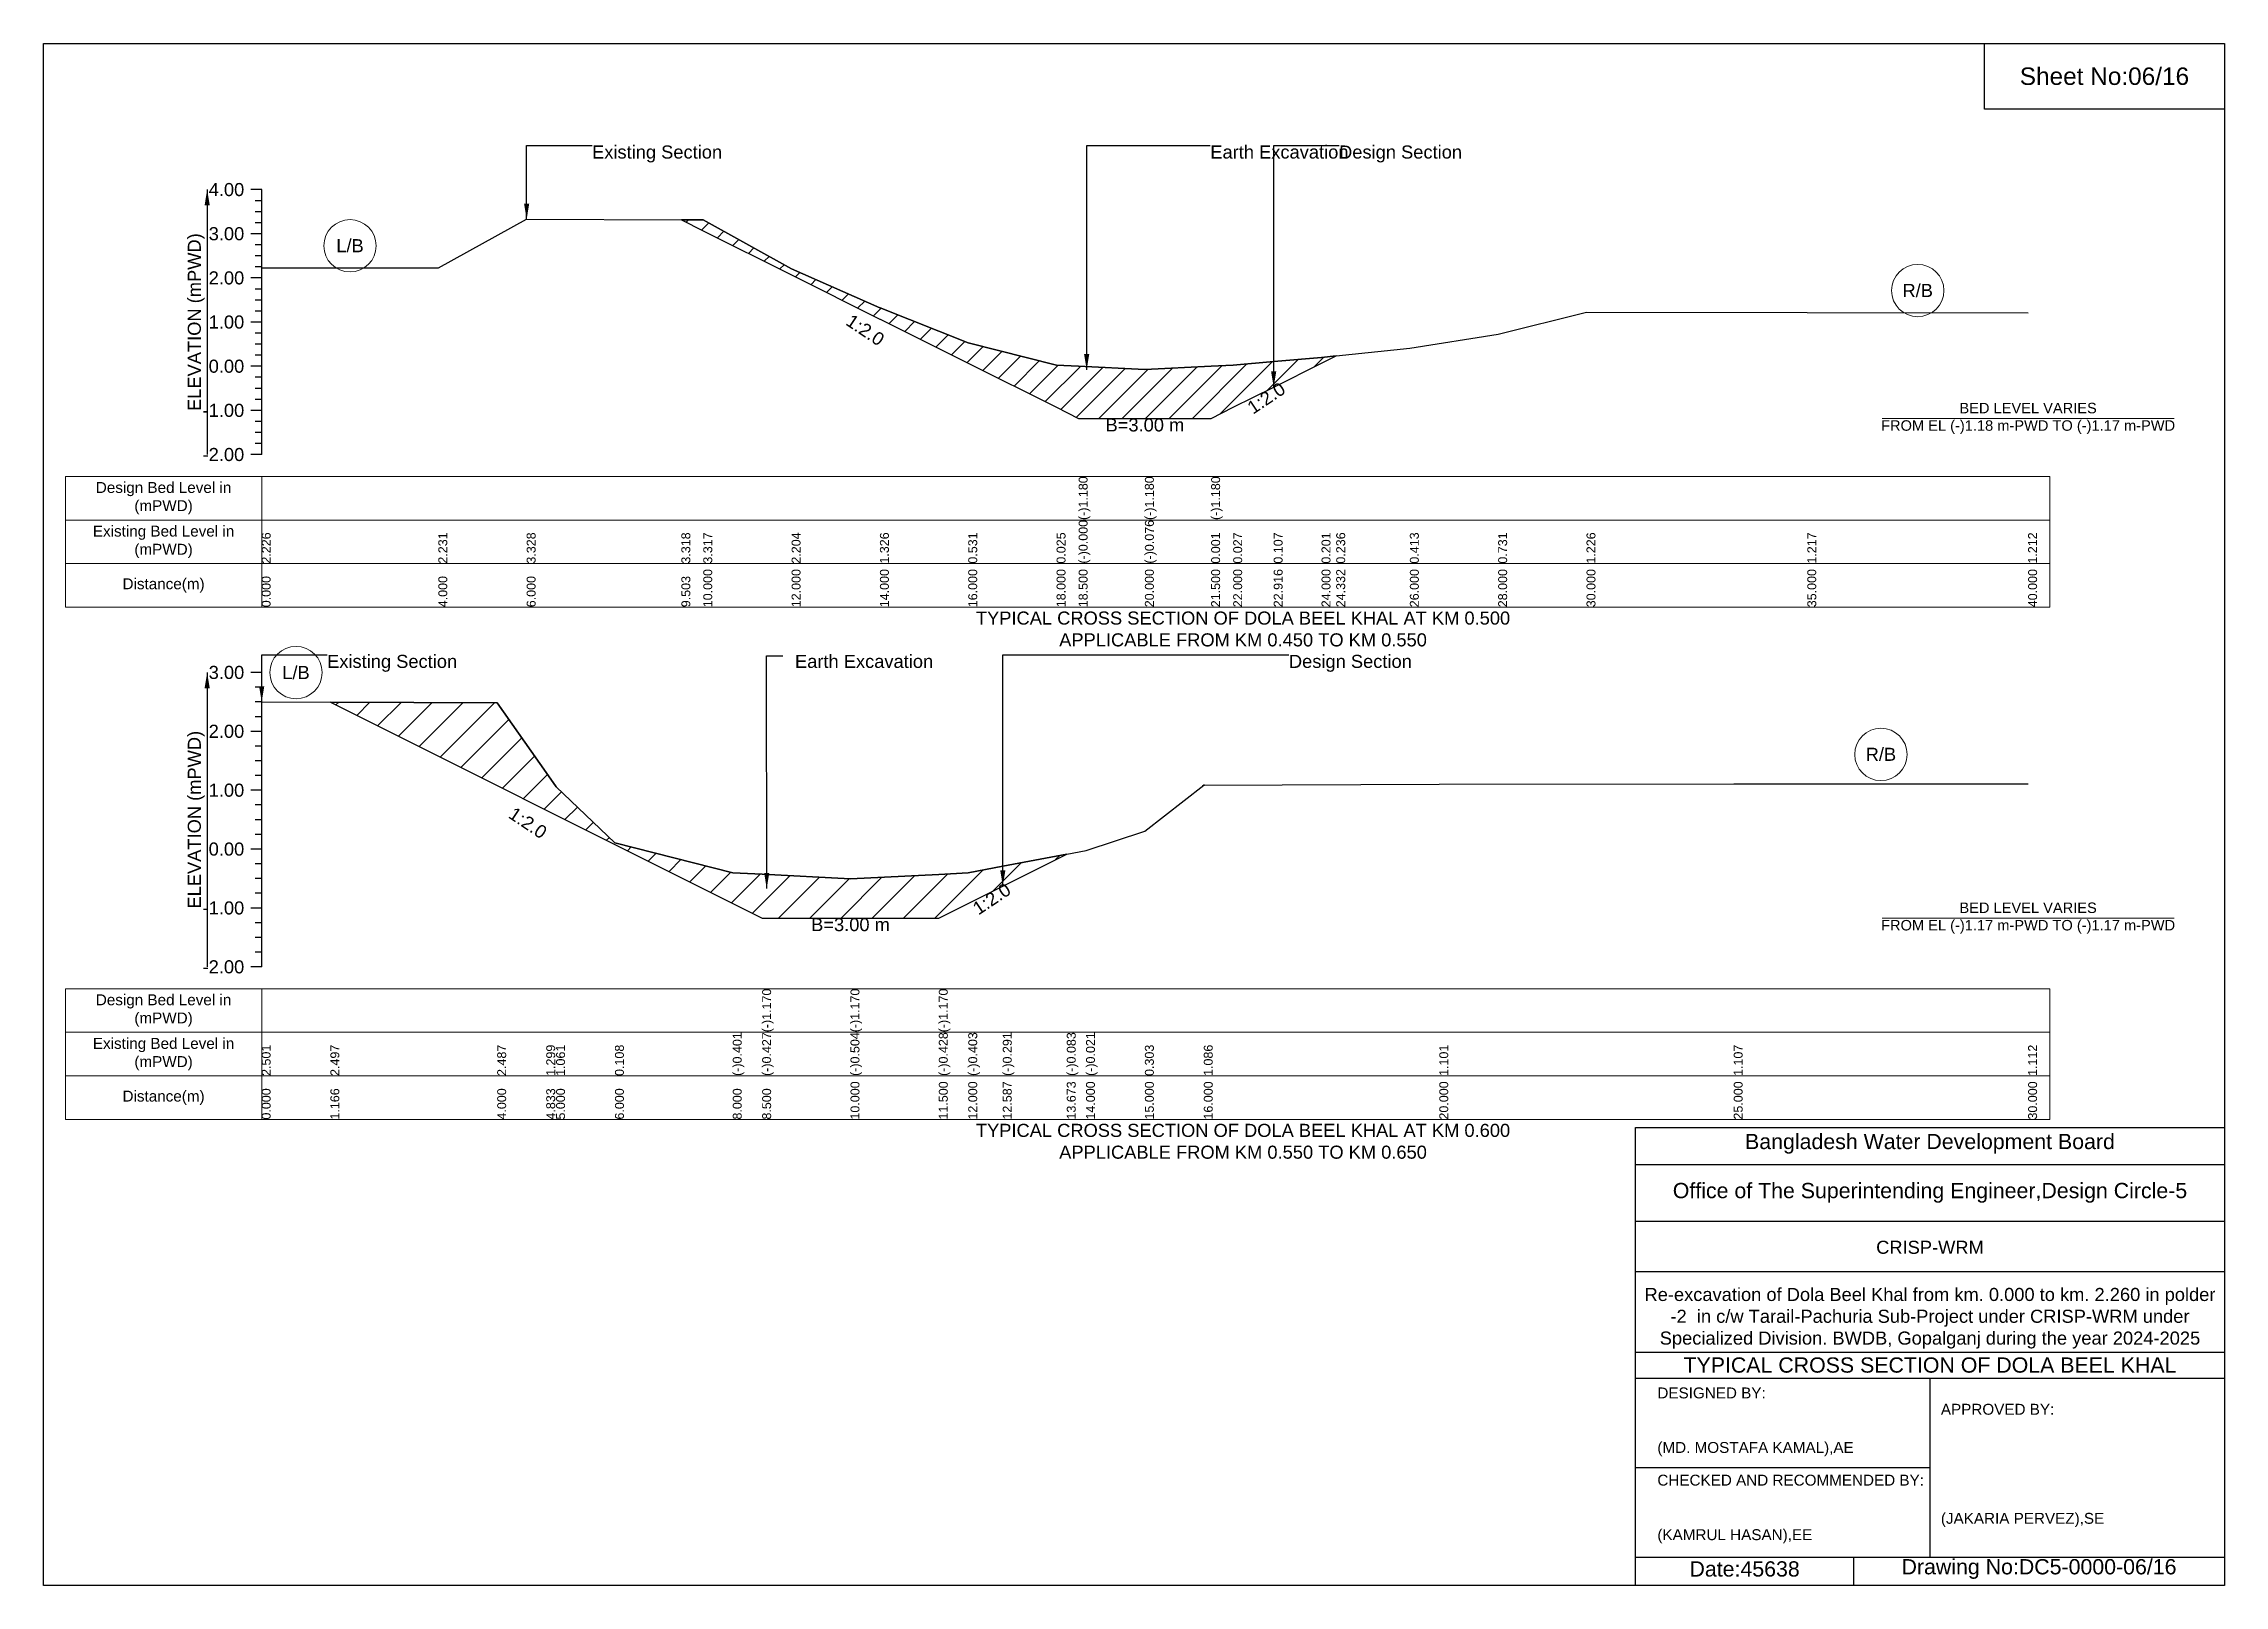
# Model space of a CAD drawing. Header units: inches. Extents: x 91000 to 258000, y -12753 to 0.
# Drawn here: x 150000 to 158000, y -5656 to 0 of the extents above; entities that cross this region are included whole.
import ezdxf

# ---------------------------------------------------------------- set-up
doc = ezdxf.new("R2010")
doc.units = ezdxf.units.IN
doc.header["$LTSCALE"] = 7
doc.header["$MEASUREMENT"] = 0
for name, color, linetype, lineweight in [('Cross section Data Border', 7, 'Continuous', 9), ('Cross Section Labels', 7, 'Continuous', 9), ('Existing_Bed_Level for Xsection', 7, 'Continuous', 25)]:
    doc.layers.add(name, color=color, linetype=linetype, lineweight=lineweight)
doc.styles.get("Standard").update_dxf_attribs({"font": 'arial.ttf'})
doc.dimstyles.get("Standard").update_dxf_attribs({"dimtxt": 0.18, "dimasz": 0.18, "dimexe": 0.18, "dimexo": 0.0625, "dimgap": 0.09, "dimtad": 0, "dimtih": 1, "dimtoh": 1, "dimdec": 4, "dimzin": 0, "dimdsep": 46, "dimtxsty": 'Standard', "dimcen": 0.09, "dimadec": 0, "dimazin": 0, "dimtfac": 1, "dimtdec": 4, "dimtofl": 0, "dimtmove": 0, "dimatfit": 3, "dimfxl": 1, "dimtolj": 1, "dimtzin": 0, "dimarcsym": 0})

msp = doc.modelspace()

# ---------------------------------------------------------------- texts
at = {"attachment_point": 5}
for s, insert, char_height in [('Sheet No:06/16', (157560, -120), 64), ('Bangladesh Water Development Board', (156920, -4036), 56), ('Office of The Superintending Engineer,Design Circle-5', (156920, -4216), 56)]:
    msp.add_mtext(s, dxfattribs=dict(at, insert=insert, char_height=char_height))
for s, insert, char_height, width, attachment_point in [('CRISP-WRM', (156920, -4416), 48, 2240, 5), ('Re-excavation of Dola Beel Khal from km. 0.000 to km. 2.260 in polder -2  in c/w Tarail-Pachuria Sub-Project under CRISP-WRM under Specialized Division. BWDB, Gopalganj during the year 2024-2025', (156920, -4676), 48, 2160, 5), ('TYPICAL CROSS SECTION OF DOLA BEEL KHAL', (156920, -4848), 56, 2240, 5), ('DESIGNED BY:^J^J^J(MD. MOSTAFA KAMAL),AE', (155920, -5056), 40, 1120, 4), ('APPROVED BY:^J^J^J^J^J^J(JAKARIA PERVEZ),SE', (156960, -5216), 40, 1120, 4), ('CHECKED AND RECOMMENDED BY:^J^J^J(KAMRUL HASAN),EE', (155920, -5376), 40, 1120, 4), ('Date:45638', (156240, -5596), 56, 1120, 5), ('Drawing No:DC5-0000-06/16', (157320, -5596), 56, 1760, 5)]:
    msp.add_mtext(s, dxfattribs=dict(insert=insert, char_height=char_height, width=width, attachment_point=attachment_point))
at = {"layer": 'Cross section Data Border', "char_height": 40, "width": 640, "attachment_point": 5}
for s, insert in [('Design Bed Level in (mPWD)', (150440, -1667.7)), ('Existing Bed Level in (mPWD)', (150440, -1827.7)), ('Distance(m)', (150440, -1987.7)), ('Design Bed Level in (mPWD)', (150440, -3547.1)), ('Existing Bed Level in (mPWD)', (150440, -3707.1)), ('Distance(m)', (150440, -3867.1))]:
    msp.add_mtext(s, dxfattribs=dict(at, insert=insert))
at = {"layer": 'Cross Section Labels'}
for s, insert, char_height, attachment_point in [('Existing Section', (152012, -373.7), 48, 1), ('Earth Excavation', (154280, -373.7), 48, 1), ('Design Section', (154752.4, -373.7), 48, 1), ('L/B', (151124, -741.7), 48, 5), ('R/B', (156875, -905.9), 48, 5), ('BED LEVEL VARIES ^JFROM EL (-)1.18 m-PWD TO (-)1.17 m-PWD', (157280, -1374.8), 38.4, 5), ('B=3.00 m', (154040, -1374.8), 48, 2), ('TYPICAL CROSS SECTION OF DOLA BEEL KHAL AT KM 0.500^JAPPLICABLE FROM KM 0.450 TO KM 0.550', (154400, -2147.7), 48, 5), ('Existing Section', (151040, -2242.3), 48, 1), ('Earth Excavation', (152756.4, -2242.3), 48, 1), ('Design Section', (154568.3, -2242.3), 48, 1), ('L/B', (150925.9, -2307.4), 48, 5), ('R/B', (156740, -2607.5), 48, 5), ('BED LEVEL VARIES ^JFROM EL (-)1.17 m-PWD TO (-)1.17 m-PWD', (157280, -3207.9), 38.4, 5), ('B=3.00 m', (152960, -3207.9), 48, 2), ('TYPICAL CROSS SECTION OF DOLA BEEL KHAL AT KM 0.600^JAPPLICABLE FROM KM 0.550 TO KM 0.650', (154400, -4027.1), 48, 5)]:
    msp.add_mtext(s, dxfattribs=dict(at, insert=insert, char_height=char_height, attachment_point=attachment_point))
at = {"layer": 'Cross Section Labels', "char_height": 48, "attachment_point": 2}
for insert, rotation in [((153027.8, -1030.7), 326.30993), ((154471.9, -1280.4), 33.69007), ((151789.9, -2838.8), 326.30993), ((153464.7, -3117.5), 33.69007)]:
    msp.add_mtext('1:2.0', dxfattribs=dict(at, insert=insert, rotation=rotation))
at = {"layer": 'Existing_Bed_Level for Xsection', "char_height": 48, "attachment_point": 6}
for s, insert in [('4.00', (150736, -535.7)), ('3.00', (150736, -697.7)), ('2.00', (150736, -859.7)), ('1.00', (150736, -1021.7)), ('0.00', (150736, -1183.7)), ('-1.00', (150736, -1345.7)), ('-2.00', (150736, -1507.7)), ('3.00', (150736, -2307.1)), ('2.00', (150736, -2523.1)), ('1.00', (150736, -2739.1)), ('0.00', (150736, -2955.1)), ('-1.00', (150736, -3171.1)), ('-2.00', (150736, -3387.1))]:
    msp.add_mtext(s, dxfattribs=dict(at, insert=insert))
at = {"layer": 'Existing_Bed_Level for Xsection', "rotation": 90}
for s, insert, char_height, attachment_point in [('ELEVATION (mPWD)', (150560, -1021.7), 48, 5), ('(-)1.180', (153797, -1747.7), 32.8, 1), ('(-)1.180', (154040, -1747.7), 32.8, 1), ('(-)1.180', (154283, -1747.7), 32.8, 1), ('(-)0.000', (153797, -1907.7), 32.8, 1), ('(-)0.076', (154040, -1907.7), 32.8, 1), ('2.226', (150800, -1907.7), 32.8, 1), ('2.231', (151448, -1907.7), 32.8, 1), ('3.328', (151772, -1907.7), 32.8, 1), ('3.318', (152339.5, -1907.7), 32.8, 1), ('3.317', (152420, -1907.7), 32.8, 1), ('2.204', (152744, -1907.7), 32.8, 1), ('1.326', (153068, -1907.7), 32.8, 1), ('0.531', (153392, -1907.7), 32.8, 1), ('0.025', (153716, -1907.7), 32.8, 1), ('0.001', (154283, -1907.7), 32.8, 1), ('0.027', (154364, -1907.7), 32.8, 1), ('0.107', (154512.4, -1907.7), 32.8, 1), ('0.201', (154688, -1907.7), 32.8, 1), ('0.236', (154741.9, -1907.7), 32.8, 1), ('0.413', (155012, -1907.7), 32.8, 1), ('0.731', (155336, -1907.7), 32.8, 1), ('1.226', (155660, -1907.7), 32.8, 1), ('1.217', (156470, -1907.7), 32.8, 1), ('1.212', (157280, -1907.7), 32.8, 1), ('0.000', (150800, -2067.7), 32.8, 1), ('4.000', (151448, -2067.7), 32.8, 1), ('6.000', (151772, -2067.7), 32.8, 1), ('9.503', (152339.5, -2067.7), 32.8, 1), ('10.000', (152420, -2067.7), 32.8, 1), ('12.000', (152744, -2067.7), 32.8, 1), ('14.000', (153068, -2067.7), 32.8, 1), ('16.000', (153392, -2067.7), 32.8, 1), ('18.000', (153716, -2067.7), 32.8, 1), ('18.500', (153797, -2067.7), 32.8, 1), ('20.000', (154040, -2067.7), 32.8, 1), ('21.500', (154283, -2067.7), 32.8, 1), ('22.000', (154364, -2067.7), 32.8, 1), ('22.916', (154512.4, -2067.7), 32.8, 1), ('24.000', (154688, -2067.7), 32.8, 1), ('24.332', (154741.9, -2067.7), 32.8, 1), ('26.000', (155012, -2067.7), 32.8, 1), ('28.000', (155336, -2067.7), 32.8, 1), ('30.000', (155660, -2067.7), 32.8, 1), ('35.000', (156470, -2067.7), 32.8, 1), ('40.000', (157280, -2067.7), 32.8, 1), ('ELEVATION (mPWD)', (150560, -2847.1), 48, 5), ('(-)1.170', (152636, -3627.1), 32.8, 1), ('(-)1.170', (152960, -3627.1), 32.8, 1), ('(-)1.170', (153284, -3627.1), 32.8, 1), ('2.501', (150800, -3787.1), 32.8, 1), ('2.497', (151051.9, -3787.1), 32.8, 1), ('2.487', (151664, -3787.1), 32.8, 1), ('1.299', (151843.9, -3787.1), 32.8, 1), ('1.061', (151880, -3787.1), 32.8, 1), ('0.108', (152096, -3787.1), 32.8, 1), ('(-)0.401', (152528, -3787.1), 32.8, 1), ('(-)0.427', (152636, -3787.1), 32.8, 1), ('(-)0.504', (152960, -3787.1), 32.8, 1), ('(-)0.428', (153284, -3787.1), 32.8, 1), ('(-)0.403', (153392, -3787.1), 32.8, 1), ('(-)0.291', (153518.7, -3787.1), 32.8, 1), ('(-)0.083', (153753.4, -3787.1), 32.8, 1), ('(-)0.021', (153824, -3787.1), 32.8, 1), ('0.303', (154040, -3787.1), 32.8, 1), ('1.086', (154256, -3787.1), 32.8, 1), ('1.101', (155120, -3787.1), 32.8, 1), ('1.107', (156200, -3787.1), 32.8, 1), ('1.112', (157280, -3787.1), 32.8, 1), ('0.000', (150800, -3947.1), 32.8, 1), ('1.166', (151051.9, -3947.1), 32.8, 1), ('4.000', (151664, -3947.1), 32.8, 1), ('4.833', (151843.9, -3947.1), 32.8, 1), ('5.000', (151880, -3947.1), 32.8, 1), ('6.000', (152096, -3947.1), 32.8, 1), ('8.000', (152528, -3947.1), 32.8, 1), ('8.500', (152636, -3947.1), 32.8, 1), ('10.000', (152960, -3947.1), 32.8, 1), ('11.500', (153284, -3947.1), 32.8, 1), ('12.000', (153392, -3947.1), 32.8, 1), ('12.587', (153518.7, -3947.1), 32.8, 1), ('13.673', (153753.4, -3947.1), 32.8, 1), ('14.000', (153824, -3947.1), 32.8, 1), ('15.000', (154040, -3947.1), 32.8, 1), ('16.000', (154256, -3947.1), 32.8, 1), ('20.000', (155120, -3947.1), 32.8, 1), ('25.000', (156200, -3947.1), 32.8, 1), ('30.000', (157280, -3947.1), 32.8, 1)]:
    msp.add_mtext(s, dxfattribs=dict(at, insert=insert, char_height=char_height, attachment_point=attachment_point))

# ---------------------------------------------------------------- hatches: boundary and pattern name
at = {"layer": 'Existing_Bed_Level for Xsection'}
h = msp.add_hatch(dxfattribs=at)
h.set_pattern_fill('ANSI31', color=256, scale=486, style=0)
h.paths.add_polyline_path([(152339.5, -646.1), (152420, -686.3), (152744, -848.3), (153068, -1010.3), (153068.3, -1010.5), (153392, -1172.3), (153716, -1334.3), (153797, -1374.8), (154040, -1374.8), (154283, -1374.8), (154364, -1334.3), (154512.4, -1260.1), (154688, -1172.3), (154741.9, -1145.4), (154688, -1151.1), (154512.4, -1166.4), (154364, -1179.3), (154283, -1183.5), (154040, -1196), (153797, -1183.7), (153716, -1179.6), (153392, -1097.7), (153068.3, -969), (153068, -968.9), (152744, -826.6), (152420, -646.3)])
h = msp.add_hatch(dxfattribs=at)
h.set_pattern_fill('ANSI31', color=256, scale=648, style=0)
h.paths.add_polyline_path([(151051.9, -2415.8), (151664, -2721.9), (151843.9, -2811.8), (151880, -2829.9), (152096, -2937.9), (152528, -3153.9), (152636, -3207.9), (152960, -3207.9), (153284, -3207.9), (153392, -3153.9), (153518.7, -3090.5), (153753.4, -2973.2), (153518.7, -3018), (153392, -3042.2), (153284, -3047.6), (152960, -3064), (152636, -3047.3), (152528, -3041.8), (152096, -2931.8), (151880, -2726), (151843.9, -2674.5), (151664, -2417.9)])
h = msp.add_hatch(dxfattribs=at)
h.set_pattern_fill('ANSI31', color=256, scale=648, style=0)
h.paths.add_polyline_path([(154251.4, -2724.1), (154256, -2721.9), (154258.6, -2720.6), (154256, -2720.6)])

# ---------------------------------------------------------------- linework, layer by layer
for points in [[(150000, 0), (158000, 0), (158000, -5656), (150000, -5656)], [(157120, 0), (158000, 0), (158000, -240), (157120, -240)]]:
    msp.add_lwpolyline(points, close=True)
for points in [[(155840, -5656), (155840, -3976), (158000, -3976)], [(155840, -4112), (158000, -4112)], [(155840, -4320), (158000, -4320)], [(155840, -4504), (158000, -4504)], [(155840, -4800), (158000, -4800)], [(155840, -4896), (158000, -4896)], [(156920, -4896), (156920, -5552)], [(155840, -5224), (156920, -5224)], [(155840, -5552), (158000, -5552)], [(156640, -5552), (156640, -5656)]]:
    msp.add_lwpolyline(points)
at = {"layer": 'Cross section Data Border'}
for points in [[(150080, -1587.7), (157360, -1587.7), (157360, -2067.7), (150080, -2067.7)], [(150080, -3467.1), (157360, -3467.1), (157360, -3947.1), (150080, -3947.1)]]:
    msp.add_lwpolyline(points, close=True, dxfattribs=at)
for points in [[(150800, -1587.7), (150800, -2067.7)], [(150080, -1747.7), (157360, -1747.7)], [(150080, -1907.7), (157360, -1907.7)], [(150800, -3467.1), (150800, -3947.1)], [(150080, -3627.1), (157360, -3627.1)], [(150080, -3787.1), (157360, -3787.1)]]:
    msp.add_lwpolyline(points, dxfattribs=at)
at = {"layer": 'Cross Section Labels'}
for points in [[(156744.2, -1374.8), (157815.8, -1374.8)], [(156744.2, -3207.9), (157815.8, -3207.9)]]:
    msp.add_lwpolyline(points, dxfattribs=at)
for centre in [(151124, -741.7), (156875, -905.9), (150925.9, -2307.4), (156740, -2607.5)]:
    msp.add_circle(centre, 96, dxfattribs=at)
at = {"layer": 'Existing_Bed_Level for Xsection'}
for points in [[(150800, -535.7), (150760, -535.7)], [(150800, -1507.7), (150800, -1345.7), (150800, -1183.7), (150800, -1021.7), (150800, -859.7), (150800, -697.7), (150800, -535.7)], [(150800, -576.2), (150776, -576.2)], [(150800, -616.7), (150776, -616.7)], [(150800, -697.7), (150760, -697.7)], [(150800, -657.2), (150776, -657.2)], [(150800, -823.1), (151448, -822.3), (151772, -644.6), (152339.5, -646.1), (152420, -646.3), (152744, -826.6), (153068, -968.9), (153068.3, -969), (153392, -1097.7), (153716, -1179.6), (153797, -1183.7), (153797, -1183.7), (154040, -1196), (154040, -1196), (154283, -1183.5), (154283, -1183.5), (154364, -1179.3), (154512.4, -1166.4), (154688, -1151.1), (154741.9, -1145.4), (155012, -1116.8), (155336, -1065.3), (155660, -985.1), (156470, -986.5), (157280, -987.3)], [(150800, -738.2), (150776, -738.2)], [(150800, -778.7), (150776, -778.7)], [(150800, -859.7), (150760, -859.7)], [(150800, -819.2), (150776, -819.2)], [(150800, -900.2), (150776, -900.2)], [(150800, -940.7), (150776, -940.7)], [(150800, -1021.7), (150760, -1021.7)], [(150800, -981.2), (150776, -981.2)], [(150800, -1062.2), (150776, -1062.2)], [(150800, -1102.7), (150776, -1102.7)], [(150800, -1183.7), (150760, -1183.7)], [(150800, -1143.2), (150776, -1143.2)], [(150800, -1224.2), (150776, -1224.2)], [(150800, -1264.7), (150776, -1264.7)], [(150800, -1345.7), (150760, -1345.7)], [(150800, -1305.2), (150776, -1305.2)], [(150800, -1386.2), (150776, -1386.2)], [(150800, -1426.7), (150776, -1426.7)], [(150800, -1507.7), (150760, -1507.7)], [(150800, -1467.2), (150776, -1467.2)], [(150800, -2307.1), (150760, -2307.1)], [(150800, -3387.1), (150800, -3171.1), (150800, -2955.1), (150800, -2739.1), (150800, -2523.1), (150800, -2307.1)], [(150800, -2361.1), (150776, -2361.1)], [(150800, -2415.1), (150776, -2415.1)], [(150800, -2469.1), (150776, -2469.1)], [(150800, -2414.9), (151051.9, -2415.8), (151664, -2417.9), (151843.9, -2674.5), (151880, -2726), (152096, -2931.8), (152528, -3041.8), (152636, -3047.3), (152636, -3047.3), (152960, -3064), (152960, -3064), (153284, -3047.6), (153284, -3047.6), (153392, -3042.2), (153518.7, -3018), (153753.4, -2973.2), (153824, -2959.7), (154040, -2889.7), (154256, -2720.6), (155120, -2717.3), (156200, -2716), (157280, -2714.9)], [(150800, -2523.1), (150760, -2523.1)], [(150800, -2577.1), (150776, -2577.1)], [(150800, -2631.1), (150776, -2631.1)], [(150800, -2685.1), (150776, -2685.1)], [(150800, -2739.1), (150760, -2739.1)], [(150800, -2793.1), (150776, -2793.1)], [(150800, -2847.1), (150776, -2847.1)], [(150800, -2955.1), (150760, -2955.1)], [(150800, -2901.1), (150776, -2901.1)], [(150800, -3009.1), (150776, -3009.1)], [(150800, -3063.1), (150776, -3063.1)], [(150800, -3117.1), (150776, -3117.1)], [(150800, -3171.1), (150760, -3171.1)], [(150800, -3225.1), (150776, -3225.1)], [(150800, -3279.1), (150776, -3279.1)], [(150800, -3333.1), (150776, -3333.1)], [(150800, -3387.1), (150760, -3387.1)]]:
    msp.add_lwpolyline(points, dxfattribs=at)
for points in [[(152339.5, -646.1), (152420, -686.3), (152744, -848.3), (153068, -1010.3), (153068.3, -1010.5), (153392, -1172.3), (153716, -1334.3), (153797, -1374.8), (153797, -1374.8), (154040, -1374.8), (154040, -1374.8), (154283, -1374.8), (154283, -1374.8), (154364, -1334.3), (154512.4, -1260.1), (154688, -1172.3), (154741.9, -1145.4), (154688, -1151.1), (154512.4, -1166.4), (154364, -1179.3), (154283, -1183.5), (154283, -1183.5), (154040, -1196), (154040, -1196), (153797, -1183.7), (153797, -1183.7), (153716, -1179.6), (153392, -1097.7), (153068.3, -969), (153068, -968.9), (152744, -826.6), (152420, -646.3)], [(151051.9, -2415.8), (151051.9, -2415.8), (151664, -2721.9), (151843.9, -2811.8), (151880, -2829.9), (152096, -2937.9), (152528, -3153.9), (152636, -3207.9), (152636, -3207.9), (152960, -3207.9), (152960, -3207.9), (153284, -3207.9), (153284, -3207.9), (153392, -3153.9), (153518.7, -3090.5), (153753.4, -2973.2), (153518.7, -3018), (153392, -3042.2), (153284, -3047.6), (153284, -3047.6), (152960, -3064), (152960, -3064), (152636, -3047.3), (152636, -3047.3), (152528, -3041.8), (152096, -2931.8), (151880, -2726), (151843.9, -2674.5), (151664, -2417.9), (151051.9, -2415.8)], [(154251.4, -2724.1), (154256, -2721.9), (154258.6, -2720.6), (154256, -2720.6)]]:
    msp.add_lwpolyline(points, close=True, dxfattribs=at)

msp.set_redraw_order([(e.dxf.handle, doc.entitydb.next_handle()) for e in msp.query("TEXT MTEXT ATTDEF DIMENSION ARC_DIMENSION")])  # texts and dimensions are drawn at this point

# ---------------------------------------------------------------- leaders
at = {"layer": 'Cross Section Labels', "annotation_type": 0, "has_hookline": 1, "hookline_direction": 0}
for points, text_width in [([(151772, -644.6), (151772, -373.7), (152011.9, -373.7)], 467.2), ([(153826.4, -1196.8), (153826.4, -373.7), (154279.9, -373.7)], 497), ([(154512.4, -1260.1), (154512.4, -373.7), (154752.3, -373.7)], 441.2), ([(150800, -2414.9), (150800, -2242.3), (151039.9, -2242.3)], 467.2), ([(152652.7, -3099.8), (152651.4, -2246.4), (152712, -2246.4)], 497), ([(153518.7, -3090.5), (153518.7, -2242.3), (154568.2, -2242.3)], 441.2)]:
    msp.add_leader(points, dimstyle='Standard', override={"dimasz": 57.6}, dxfattribs=dict(at, text_width=text_width))
at = {"layer": 'Existing_Bed_Level for Xsection'}
for points in [[(150600, -535.7), (150600, -1507.7)], [(150600, -2307.1), (150600, -3387.1)]]:
    msp.add_leader(points, dimstyle='Standard', override={"dimasz": 57.6}, dxfattribs=at)

doc.saveas('drawing.dxf')
